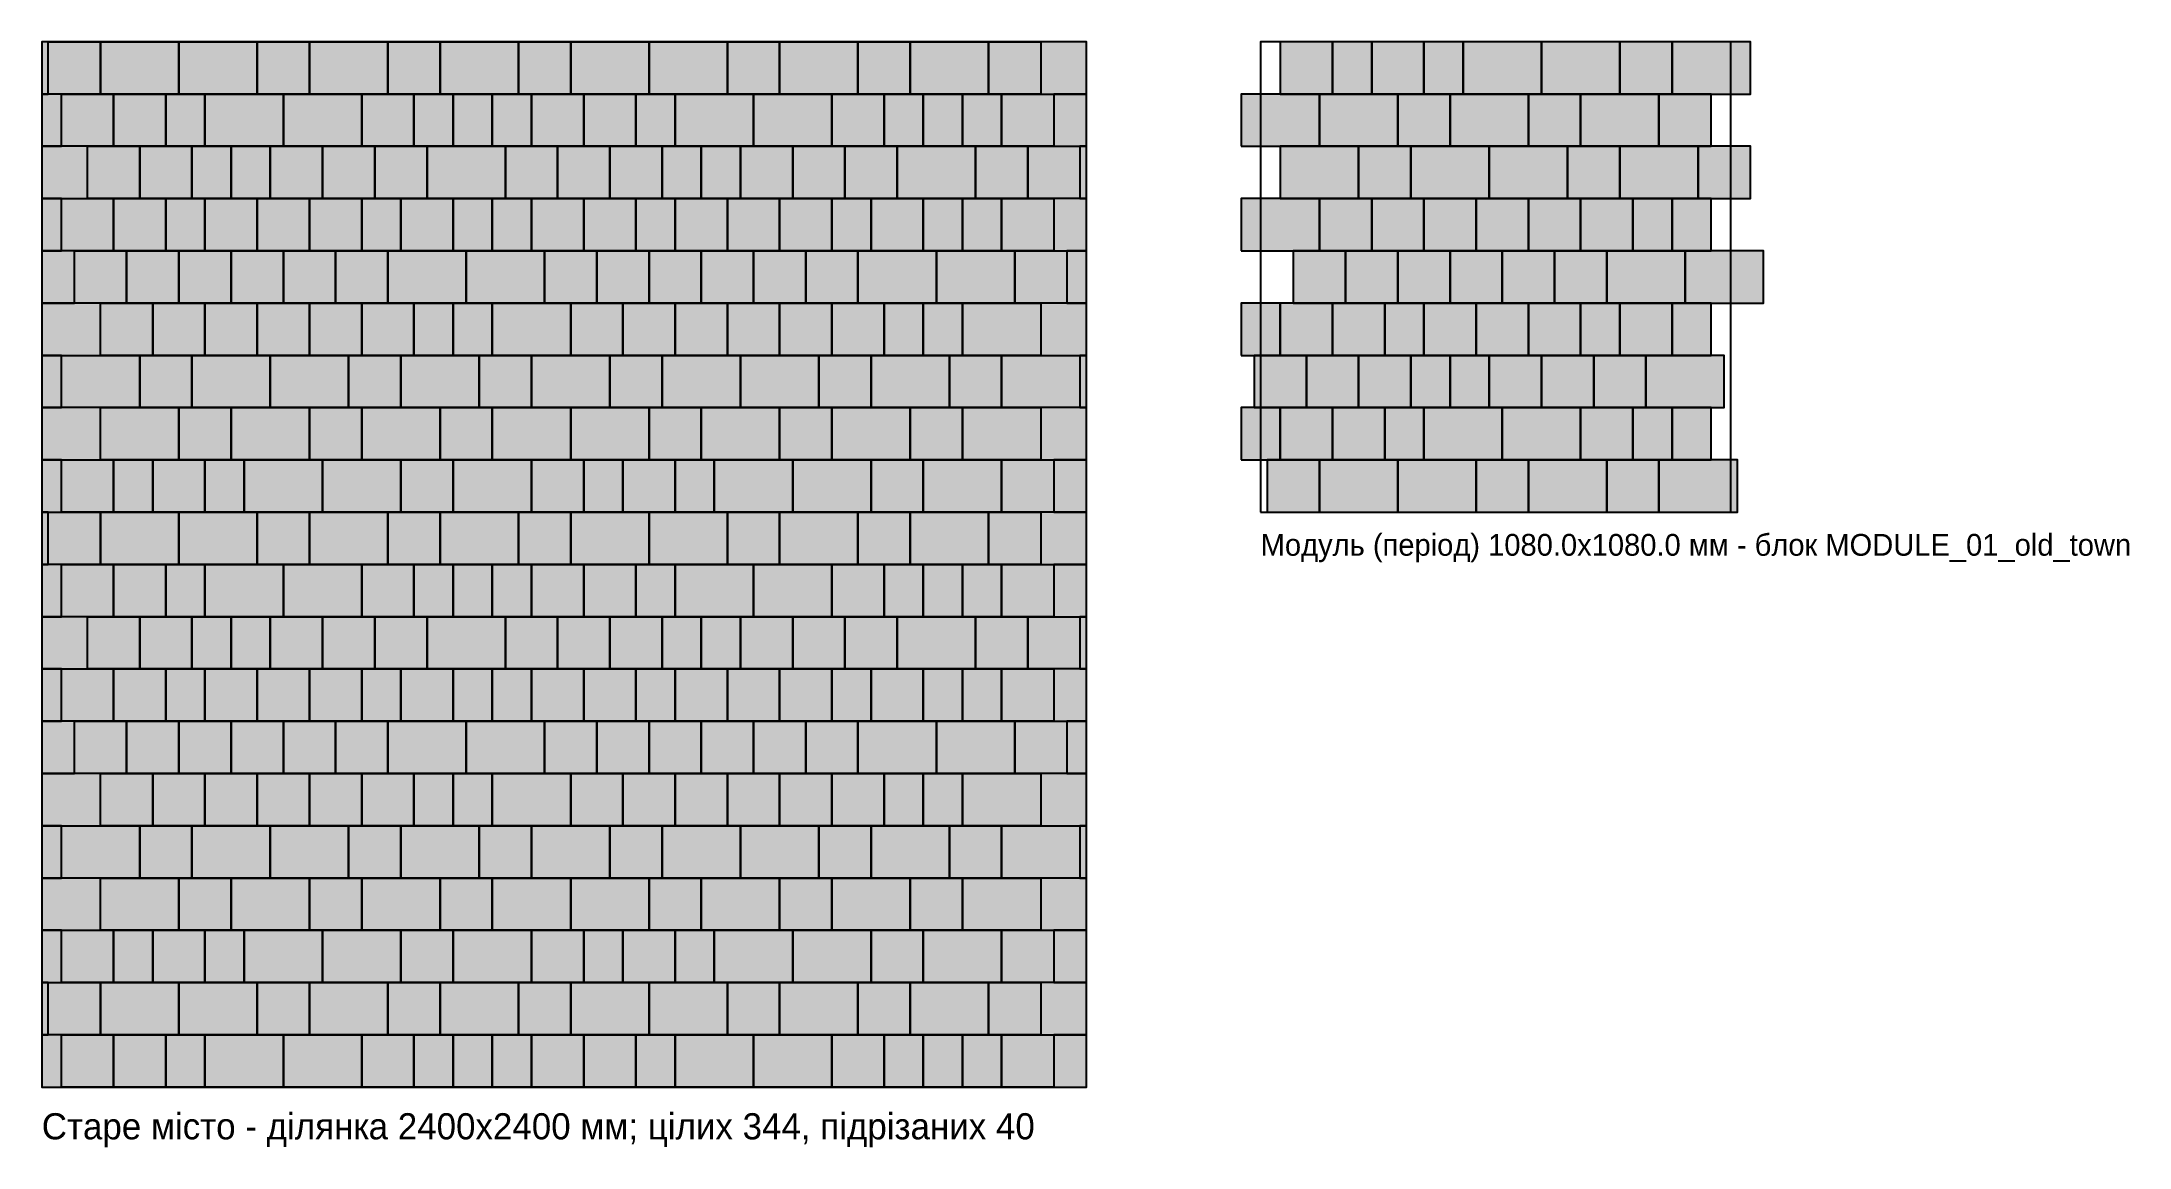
# Model space of a CAD drawing. Header units: millimetres. Extents: x 0 to 4795, y -138 to 2400.
import ezdxf

# ---------------------------------------------------------------- set-up
doc = ezdxf.new("R2010")
doc.units = ezdxf.units.MM
for name, color, linetype in [('BOUNDARY', 7, 'Continuous'), ('BRUK_120x120', 252, 'Continuous'), ('BRUK_120x120_FILL', 252, 'Continuous'), ('BRUK_180x120', 250, 'Continuous'), ('BRUK_180x120_FILL', 250, 'Continuous'), ('BRUK_90x120', 254, 'Continuous'), ('BRUK_90x120_FILL', 254, 'Continuous'), ('BRUK_CUT', 1, 'Continuous'), ('MODULE', 3, 'Continuous'), ('TEXT', 7, 'Continuous')]:
    doc.layers.add(name, color=color, linetype=linetype)

msp = doc.modelspace()

# ---------------------------------------------------------------- texts
at = {"layer": 'TEXT'}
for s, height, p in [('Модуль (період) 1080.0x1080.0 мм - блок MODULE_01_old_town', 50, (2800, 1220)), ('Старе місто - ділянка 2400x2400 мм; цілих 344, підрізаних 40', 60, (0, -120))]:
    msp.add_text(s, height=height, dxfattribs=at).set_placement(p)

# ---------------------------------------------------------------- blocks, each defined once
blk = doc.blocks.new('MODULE_01_old_town')
at = {"layer": 'BRUK_120x120_FILL', "true_color": 0x9b9ea2}
for points in [[(45, 960), (165, 960), (165, 1080), (45, 1080)], [(255, 960), (375, 960), (375, 1080), (255, 1080)], [(825, 960), (945, 960), (945, 1080), (825, 1080)], [(315, 840), (435, 840), (435, 960), (315, 960)], [(615, 840), (735, 840), (735, 960), (615, 960)], [(915, 840), (1035, 840), (1035, 960), (915, 960)], [(225, 720), (345, 720), (345, 840), (225, 840)], [(705, 720), (825, 720), (825, 840), (705, 840)], [(1005, 720), (1125, 720), (1125, 840), (1005, 840)], [(135, 600), (255, 600), (255, 720), (135, 720)], [(255, 600), (375, 600), (375, 720), (255, 720)], [(375, 600), (495, 600), (495, 720), (375, 720)], [(495, 600), (615, 600), (615, 720), (495, 720)], [(615, 600), (735, 600), (735, 720), (615, 720)], [(735, 600), (855, 600), (855, 720), (735, 720)], [(75, 480), (195, 480), (195, 600), (75, 600)], [(195, 480), (315, 480), (315, 600), (195, 600)], [(315, 480), (435, 480), (435, 600), (315, 600)], [(435, 480), (555, 480), (555, 600), (435, 600)], [(555, 480), (675, 480), (675, 600), (555, 600)], [(675, 480), (795, 480), (795, 600), (675, 600)], [(45, 360), (165, 360), (165, 480), (45, 480)], [(165, 360), (285, 360), (285, 480), (165, 480)], [(375, 360), (495, 360), (495, 480), (375, 480)], [(495, 360), (615, 360), (615, 480), (495, 480)], [(615, 360), (735, 360), (735, 480), (615, 480)], [(825, 360), (945, 360), (945, 480), (825, 480)], [(-15, 240), (105, 240), (105, 360), (-15, 360)], [(105, 240), (225, 240), (225, 360), (105, 360)], [(225, 240), (345, 240), (345, 360), (225, 360)], [(525, 240), (645, 240), (645, 360), (525, 360)], [(645, 240), (765, 240), (765, 360), (645, 360)], [(765, 240), (885, 240), (885, 360), (765, 360)], [(45, 120), (165, 120), (165, 240), (45, 240)], [(165, 120), (285, 120), (285, 240), (165, 240)], [(735, 120), (855, 120), (855, 240), (735, 240)], [(15, 0), (135, 0), (135, 120), (15, 120)], [(495, 0), (615, 0), (615, 120), (495, 120)], [(795, 0), (915, 0), (915, 120), (795, 120)]]:
    blk.add_hatch(color=7, dxfattribs=at).paths.add_polyline_path(points)
at = {"layer": 'BRUK_180x120_FILL', "true_color": 0x6c6f73}
for points in [[(465, 960), (645, 960), (645, 1080), (465, 1080)], [(645, 960), (825, 960), (825, 1080), (645, 1080)], [(945, 960), (1125, 960), (1125, 1080), (945, 1080)], [(-45, 840), (135, 840), (135, 960), (-45, 960)], [(135, 840), (315, 840), (315, 960), (135, 960)], [(435, 840), (615, 840), (615, 960), (435, 960)], [(735, 840), (915, 840), (915, 960), (735, 960)], [(45, 720), (225, 720), (225, 840), (45, 840)], [(345, 720), (525, 720), (525, 840), (345, 840)], [(525, 720), (705, 720), (705, 840), (525, 840)], [(825, 720), (1005, 720), (1005, 840), (825, 840)], [(-45, 600), (135, 600), (135, 720), (-45, 720)], [(795, 480), (975, 480), (975, 600), (795, 600)], [(975, 480), (1155, 480), (1155, 600), (975, 600)], [(885, 240), (1065, 240), (1065, 360), (885, 360)], [(375, 120), (555, 120), (555, 240), (375, 240)], [(555, 120), (735, 120), (735, 240), (555, 240)], [(135, 0), (315, 0), (315, 120), (135, 120)], [(315, 0), (495, 0), (495, 120), (315, 120)], [(615, 0), (795, 0), (795, 120), (615, 120)], [(915, 0), (1095, 0), (1095, 120), (915, 120)]]:
    blk.add_hatch(color=7, dxfattribs=at).paths.add_polyline_path(points)
at = {"layer": 'BRUK_90x120_FILL', "true_color": 0xcfd0d1}
for points in [[(165, 960), (255, 960), (255, 1080), (165, 1080)], [(375, 960), (465, 960), (465, 1080), (375, 1080)], [(855, 600), (945, 600), (945, 720), (855, 720)], [(945, 600), (1035, 600), (1035, 720), (945, 720)], [(-45, 360), (45, 360), (45, 480), (-45, 480)], [(285, 360), (375, 360), (375, 480), (285, 480)], [(735, 360), (825, 360), (825, 480), (735, 480)], [(945, 360), (1035, 360), (1035, 480), (945, 480)], [(345, 240), (435, 240), (435, 360), (345, 360)], [(435, 240), (525, 240), (525, 360), (435, 360)], [(-45, 120), (45, 120), (45, 240), (-45, 240)], [(285, 120), (375, 120), (375, 240), (285, 240)], [(855, 120), (945, 120), (945, 240), (855, 240)], [(945, 120), (1035, 120), (1035, 240), (945, 240)]]:
    blk.add_hatch(color=7, dxfattribs=at).paths.add_polyline_path(points)
at = {"layer": 'BRUK_120x120'}
for points in [[(45, 960), (165, 960), (165, 1080), (45, 1080)], [(255, 960), (375, 960), (375, 1080), (255, 1080)], [(825, 960), (945, 960), (945, 1080), (825, 1080)], [(315, 840), (435, 840), (435, 960), (315, 960)], [(615, 840), (735, 840), (735, 960), (615, 960)], [(915, 840), (1035, 840), (1035, 960), (915, 960)], [(225, 720), (345, 720), (345, 840), (225, 840)], [(705, 720), (825, 720), (825, 840), (705, 840)], [(1005, 720), (1125, 720), (1125, 840), (1005, 840)], [(135, 600), (255, 600), (255, 720), (135, 720)], [(255, 600), (375, 600), (375, 720), (255, 720)], [(375, 600), (495, 600), (495, 720), (375, 720)], [(495, 600), (615, 600), (615, 720), (495, 720)], [(615, 600), (735, 600), (735, 720), (615, 720)], [(735, 600), (855, 600), (855, 720), (735, 720)], [(75, 480), (195, 480), (195, 600), (75, 600)], [(195, 480), (315, 480), (315, 600), (195, 600)], [(315, 480), (435, 480), (435, 600), (315, 600)], [(435, 480), (555, 480), (555, 600), (435, 600)], [(555, 480), (675, 480), (675, 600), (555, 600)], [(675, 480), (795, 480), (795, 600), (675, 600)], [(45, 360), (165, 360), (165, 480), (45, 480)], [(165, 360), (285, 360), (285, 480), (165, 480)], [(375, 360), (495, 360), (495, 480), (375, 480)], [(495, 360), (615, 360), (615, 480), (495, 480)], [(615, 360), (735, 360), (735, 480), (615, 480)], [(825, 360), (945, 360), (945, 480), (825, 480)], [(-15, 240), (105, 240), (105, 360), (-15, 360)], [(105, 240), (225, 240), (225, 360), (105, 360)], [(225, 240), (345, 240), (345, 360), (225, 360)], [(525, 240), (645, 240), (645, 360), (525, 360)], [(645, 240), (765, 240), (765, 360), (645, 360)], [(765, 240), (885, 240), (885, 360), (765, 360)], [(45, 120), (165, 120), (165, 240), (45, 240)], [(165, 120), (285, 120), (285, 240), (165, 240)], [(735, 120), (855, 120), (855, 240), (735, 240)], [(15, 0), (135, 0), (135, 120), (15, 120)], [(495, 0), (615, 0), (615, 120), (495, 120)], [(795, 0), (915, 0), (915, 120), (795, 120)]]:
    blk.add_lwpolyline(points, close=True, dxfattribs=at)
at = {"layer": 'BRUK_180x120'}
for points in [[(465, 960), (645, 960), (645, 1080), (465, 1080)], [(645, 960), (825, 960), (825, 1080), (645, 1080)], [(945, 960), (1125, 960), (1125, 1080), (945, 1080)], [(-45, 840), (135, 840), (135, 960), (-45, 960)], [(135, 840), (315, 840), (315, 960), (135, 960)], [(435, 840), (615, 840), (615, 960), (435, 960)], [(735, 840), (915, 840), (915, 960), (735, 960)], [(45, 720), (225, 720), (225, 840), (45, 840)], [(345, 720), (525, 720), (525, 840), (345, 840)], [(525, 720), (705, 720), (705, 840), (525, 840)], [(825, 720), (1005, 720), (1005, 840), (825, 840)], [(-45, 600), (135, 600), (135, 720), (-45, 720)], [(795, 480), (975, 480), (975, 600), (795, 600)], [(975, 480), (1155, 480), (1155, 600), (975, 600)], [(885, 240), (1065, 240), (1065, 360), (885, 360)], [(375, 120), (555, 120), (555, 240), (375, 240)], [(555, 120), (735, 120), (735, 240), (555, 240)], [(135, 0), (315, 0), (315, 120), (135, 120)], [(315, 0), (495, 0), (495, 120), (315, 120)], [(615, 0), (795, 0), (795, 120), (615, 120)], [(915, 0), (1095, 0), (1095, 120), (915, 120)]]:
    blk.add_lwpolyline(points, close=True, dxfattribs=at)
at = {"layer": 'BRUK_90x120'}
for points in [[(165, 960), (255, 960), (255, 1080), (165, 1080)], [(375, 960), (465, 960), (465, 1080), (375, 1080)], [(855, 600), (945, 600), (945, 720), (855, 720)], [(945, 600), (1035, 600), (1035, 720), (945, 720)], [(-45, 360), (45, 360), (45, 480), (-45, 480)], [(285, 360), (375, 360), (375, 480), (285, 480)], [(735, 360), (825, 360), (825, 480), (735, 480)], [(945, 360), (1035, 360), (1035, 480), (945, 480)], [(345, 240), (435, 240), (435, 360), (345, 360)], [(435, 240), (525, 240), (525, 360), (435, 360)], [(-45, 120), (45, 120), (45, 240), (-45, 240)], [(285, 120), (375, 120), (375, 240), (285, 240)], [(855, 120), (945, 120), (945, 240), (855, 240)], [(945, 120), (1035, 120), (1035, 240), (945, 240)]]:
    blk.add_lwpolyline(points, close=True, dxfattribs=at)
at = {"layer": 'MODULE'}
blk.add_lwpolyline([(0, 0), (1080, 0), (1080, 1080), (0, 1080)], close=True, dxfattribs=at)

# ---------------------------------------------------------------- hatches: boundary and pattern name
at = {"layer": 'BRUK_120x120_FILL', "true_color": 0x9b9ea2}
for points in [[(15, 2400), (135, 2400), (135, 2280), (15, 2280)], [(495, 2400), (615, 2400), (615, 2280), (495, 2280)], [(795, 2400), (915, 2400), (915, 2280), (795, 2280)], [(1095, 2400), (1215, 2400), (1215, 2280), (1095, 2280)], [(1575, 2400), (1695, 2400), (1695, 2280), (1575, 2280)], [(1875, 2400), (1995, 2400), (1995, 2280), (1875, 2280)], [(2175, 2400), (2295, 2400), (2295, 2280), (2175, 2280)], [(45, 2280), (165, 2280), (165, 2160), (45, 2160)], [(165, 2280), (285, 2280), (285, 2160), (165, 2160)], [(735, 2280), (855, 2280), (855, 2160), (735, 2160)], [(1125, 2280), (1245, 2280), (1245, 2160), (1125, 2160)], [(1245, 2280), (1365, 2280), (1365, 2160), (1245, 2160)], [(1815, 2280), (1935, 2280), (1935, 2160), (1815, 2160)], [(2205, 2280), (2325, 2280), (2325, 2160), (2205, 2160)], [(2325, 2280), (2325, 2160), (2400, 2160), (2400, 2280)], [(105, 2040), (105, 2160), (0, 2160), (0, 2040)], [(105, 2160), (225, 2160), (225, 2040), (105, 2040)], [(225, 2160), (345, 2160), (345, 2040), (225, 2040)], [(525, 2160), (645, 2160), (645, 2040), (525, 2040)], [(645, 2160), (765, 2160), (765, 2040), (645, 2040)], [(765, 2160), (885, 2160), (885, 2040), (765, 2040)], [(1065, 2160), (1185, 2160), (1185, 2040), (1065, 2040)], [(1185, 2160), (1305, 2160), (1305, 2040), (1185, 2040)], [(1305, 2160), (1425, 2160), (1425, 2040), (1305, 2040)], [(1605, 2160), (1725, 2160), (1725, 2040), (1605, 2040)], [(1725, 2160), (1845, 2160), (1845, 2040), (1725, 2040)], [(1845, 2160), (1965, 2160), (1965, 2040), (1845, 2040)], [(2145, 2160), (2265, 2160), (2265, 2040), (2145, 2040)], [(2265, 2160), (2385, 2160), (2385, 2040), (2265, 2040)], [(2385, 2160), (2385, 2040), (2400, 2040), (2400, 2160)], [(45, 2040), (165, 2040), (165, 1920), (45, 1920)], [(165, 2040), (285, 2040), (285, 1920), (165, 1920)], [(375, 2040), (495, 2040), (495, 1920), (375, 1920)], [(495, 2040), (615, 2040), (615, 1920), (495, 1920)], [(615, 2040), (735, 2040), (735, 1920), (615, 1920)], [(825, 2040), (945, 2040), (945, 1920), (825, 1920)], [(1125, 2040), (1245, 2040), (1245, 1920), (1125, 1920)], [(1245, 2040), (1365, 2040), (1365, 1920), (1245, 1920)], [(1455, 2040), (1575, 2040), (1575, 1920), (1455, 1920)], [(1575, 2040), (1695, 2040), (1695, 1920), (1575, 1920)], [(1695, 2040), (1815, 2040), (1815, 1920), (1695, 1920)], [(1905, 2040), (2025, 2040), (2025, 1920), (1905, 1920)], [(2205, 2040), (2325, 2040), (2325, 1920), (2205, 1920)], [(2325, 2040), (2325, 1920), (2400, 1920), (2400, 2040)], [(75, 1920), (195, 1920), (195, 1800), (75, 1800)], [(195, 1920), (315, 1920), (315, 1800), (195, 1800)], [(315, 1920), (435, 1920), (435, 1800), (315, 1800)], [(435, 1920), (555, 1920), (555, 1800), (435, 1800)], [(555, 1920), (675, 1920), (675, 1800), (555, 1800)], [(675, 1920), (795, 1920), (795, 1800), (675, 1800)], [(1155, 1920), (1275, 1920), (1275, 1800), (1155, 1800)], [(1275, 1920), (1395, 1920), (1395, 1800), (1275, 1800)], [(1395, 1920), (1515, 1920), (1515, 1800), (1395, 1800)], [(1515, 1920), (1635, 1920), (1635, 1800), (1515, 1800)], [(1635, 1920), (1755, 1920), (1755, 1800), (1635, 1800)], [(1755, 1920), (1875, 1920), (1875, 1800), (1755, 1800)], [(2235, 1920), (2355, 1920), (2355, 1800), (2235, 1800)], [(2355, 1920), (2355, 1800), (2400, 1800), (2400, 1920)], [(135, 1800), (255, 1800), (255, 1680), (135, 1680)], [(255, 1800), (375, 1800), (375, 1680), (255, 1680)], [(375, 1800), (495, 1800), (495, 1680), (375, 1680)], [(495, 1800), (615, 1800), (615, 1680), (495, 1680)], [(615, 1800), (735, 1800), (735, 1680), (615, 1680)], [(735, 1800), (855, 1800), (855, 1680), (735, 1680)], [(1215, 1800), (1335, 1800), (1335, 1680), (1215, 1680)], [(1335, 1800), (1455, 1800), (1455, 1680), (1335, 1680)], [(1455, 1800), (1575, 1800), (1575, 1680), (1455, 1680)], [(1575, 1800), (1695, 1800), (1695, 1680), (1575, 1680)], [(1695, 1800), (1815, 1800), (1815, 1680), (1695, 1680)], [(1815, 1800), (1935, 1800), (1935, 1680), (1815, 1680)], [(2295, 1800), (2295, 1680), (2400, 1680), (2400, 1800)], [(45, 1560), (45, 1680), (0, 1680), (0, 1560)], [(225, 1680), (345, 1680), (345, 1560), (225, 1560)], [(705, 1680), (825, 1680), (825, 1560), (705, 1560)], [(1005, 1680), (1125, 1680), (1125, 1560), (1005, 1560)], [(1305, 1680), (1425, 1680), (1425, 1560), (1305, 1560)], [(1785, 1680), (1905, 1680), (1905, 1560), (1785, 1560)], [(2085, 1680), (2205, 1680), (2205, 1560), (2085, 1560)], [(2385, 1680), (2385, 1560), (2400, 1560), (2400, 1680)], [(315, 1560), (435, 1560), (435, 1440), (315, 1440)], [(615, 1560), (735, 1560), (735, 1440), (615, 1440)], [(915, 1560), (1035, 1560), (1035, 1440), (915, 1440)], [(1395, 1560), (1515, 1560), (1515, 1440), (1395, 1440)], [(1695, 1560), (1815, 1560), (1815, 1440), (1695, 1440)], [(1995, 1560), (2115, 1560), (2115, 1440), (1995, 1440)], [(45, 1440), (165, 1440), (165, 1320), (45, 1320)], [(255, 1440), (375, 1440), (375, 1320), (255, 1320)], [(825, 1440), (945, 1440), (945, 1320), (825, 1320)], [(1125, 1440), (1245, 1440), (1245, 1320), (1125, 1320)], [(1335, 1440), (1455, 1440), (1455, 1320), (1335, 1320)], [(1905, 1440), (2025, 1440), (2025, 1320), (1905, 1320)], [(2205, 1440), (2325, 1440), (2325, 1320), (2205, 1320)], [(15, 1320), (135, 1320), (135, 1200), (15, 1200)], [(495, 1320), (615, 1320), (615, 1200), (495, 1200)], [(795, 1320), (915, 1320), (915, 1200), (795, 1200)], [(1095, 1320), (1215, 1320), (1215, 1200), (1095, 1200)], [(1575, 1320), (1695, 1320), (1695, 1200), (1575, 1200)], [(1875, 1320), (1995, 1320), (1995, 1200), (1875, 1200)], [(2175, 1320), (2295, 1320), (2295, 1200), (2175, 1200)], [(45, 1200), (165, 1200), (165, 1080), (45, 1080)], [(165, 1200), (285, 1200), (285, 1080), (165, 1080)], [(735, 1200), (855, 1200), (855, 1080), (735, 1080)], [(1125, 1200), (1245, 1200), (1245, 1080), (1125, 1080)], [(1245, 1200), (1365, 1200), (1365, 1080), (1245, 1080)], [(1815, 1200), (1935, 1200), (1935, 1080), (1815, 1080)], [(2205, 1200), (2325, 1200), (2325, 1080), (2205, 1080)], [(2325, 1200), (2325, 1080), (2400, 1080), (2400, 1200)], [(105, 960), (105, 1080), (0, 1080), (0, 960)], [(105, 1080), (225, 1080), (225, 960), (105, 960)], [(225, 1080), (345, 1080), (345, 960), (225, 960)], [(525, 1080), (645, 1080), (645, 960), (525, 960)], [(645, 1080), (765, 1080), (765, 960), (645, 960)], [(765, 1080), (885, 1080), (885, 960), (765, 960)], [(1065, 1080), (1185, 1080), (1185, 960), (1065, 960)], [(1185, 1080), (1305, 1080), (1305, 960), (1185, 960)], [(1305, 1080), (1425, 1080), (1425, 960), (1305, 960)], [(1605, 1080), (1725, 1080), (1725, 960), (1605, 960)], [(1725, 1080), (1845, 1080), (1845, 960), (1725, 960)], [(1845, 1080), (1965, 1080), (1965, 960), (1845, 960)], [(2145, 1080), (2265, 1080), (2265, 960), (2145, 960)], [(2265, 1080), (2385, 1080), (2385, 960), (2265, 960)], [(2385, 1080), (2385, 960), (2400, 960), (2400, 1080)], [(45, 960), (165, 960), (165, 840), (45, 840)], [(165, 960), (285, 960), (285, 840), (165, 840)], [(375, 960), (495, 960), (495, 840), (375, 840)], [(495, 960), (615, 960), (615, 840), (495, 840)], [(615, 960), (735, 960), (735, 840), (615, 840)], [(825, 960), (945, 960), (945, 840), (825, 840)], [(1125, 960), (1245, 960), (1245, 840), (1125, 840)], [(1245, 960), (1365, 960), (1365, 840), (1245, 840)], [(1455, 960), (1575, 960), (1575, 840), (1455, 840)], [(1575, 960), (1695, 960), (1695, 840), (1575, 840)], [(1695, 960), (1815, 960), (1815, 840), (1695, 840)], [(1905, 960), (2025, 960), (2025, 840), (1905, 840)], [(2205, 960), (2325, 960), (2325, 840), (2205, 840)], [(2325, 960), (2325, 840), (2400, 840), (2400, 960)], [(75, 840), (195, 840), (195, 720), (75, 720)], [(195, 840), (315, 840), (315, 720), (195, 720)], [(315, 840), (435, 840), (435, 720), (315, 720)], [(435, 840), (555, 840), (555, 720), (435, 720)], [(555, 840), (675, 840), (675, 720), (555, 720)], [(675, 840), (795, 840), (795, 720), (675, 720)], [(1155, 840), (1275, 840), (1275, 720), (1155, 720)], [(1275, 840), (1395, 840), (1395, 720), (1275, 720)], [(1395, 840), (1515, 840), (1515, 720), (1395, 720)], [(1515, 840), (1635, 840), (1635, 720), (1515, 720)], [(1635, 840), (1755, 840), (1755, 720), (1635, 720)], [(1755, 840), (1875, 840), (1875, 720), (1755, 720)], [(2235, 840), (2355, 840), (2355, 720), (2235, 720)], [(2355, 840), (2355, 720), (2400, 720), (2400, 840)], [(135, 720), (255, 720), (255, 600), (135, 600)], [(255, 720), (375, 720), (375, 600), (255, 600)], [(375, 720), (495, 720), (495, 600), (375, 600)], [(495, 720), (615, 720), (615, 600), (495, 600)], [(615, 720), (735, 720), (735, 600), (615, 600)], [(735, 720), (855, 720), (855, 600), (735, 600)], [(1215, 720), (1335, 720), (1335, 600), (1215, 600)], [(1335, 720), (1455, 720), (1455, 600), (1335, 600)], [(1455, 720), (1575, 720), (1575, 600), (1455, 600)], [(1575, 720), (1695, 720), (1695, 600), (1575, 600)], [(1695, 720), (1815, 720), (1815, 600), (1695, 600)], [(1815, 720), (1935, 720), (1935, 600), (1815, 600)], [(2295, 720), (2295, 600), (2400, 600), (2400, 720)], [(45, 480), (45, 600), (0, 600), (0, 480)], [(225, 600), (345, 600), (345, 480), (225, 480)], [(705, 600), (825, 600), (825, 480), (705, 480)], [(1005, 600), (1125, 600), (1125, 480), (1005, 480)], [(1305, 600), (1425, 600), (1425, 480), (1305, 480)], [(1785, 600), (1905, 600), (1905, 480), (1785, 480)], [(2085, 600), (2205, 600), (2205, 480), (2085, 480)], [(2385, 600), (2385, 480), (2400, 480), (2400, 600)], [(315, 480), (435, 480), (435, 360), (315, 360)], [(615, 480), (735, 480), (735, 360), (615, 360)], [(915, 480), (1035, 480), (1035, 360), (915, 360)], [(1395, 480), (1515, 480), (1515, 360), (1395, 360)], [(1695, 480), (1815, 480), (1815, 360), (1695, 360)], [(1995, 480), (2115, 480), (2115, 360), (1995, 360)], [(45, 360), (165, 360), (165, 240), (45, 240)], [(255, 360), (375, 360), (375, 240), (255, 240)], [(825, 360), (945, 360), (945, 240), (825, 240)], [(1125, 360), (1245, 360), (1245, 240), (1125, 240)], [(1335, 360), (1455, 360), (1455, 240), (1335, 240)], [(1905, 360), (2025, 360), (2025, 240), (1905, 240)], [(2205, 360), (2325, 360), (2325, 240), (2205, 240)], [(15, 240), (135, 240), (135, 120), (15, 120)], [(495, 240), (615, 240), (615, 120), (495, 120)], [(795, 240), (915, 240), (915, 120), (795, 120)], [(1095, 240), (1215, 240), (1215, 120), (1095, 120)], [(1575, 240), (1695, 240), (1695, 120), (1575, 120)], [(1875, 240), (1995, 240), (1995, 120), (1875, 120)], [(2175, 240), (2295, 240), (2295, 120), (2175, 120)], [(45, 120), (165, 120), (165, 0), (45, 0)], [(165, 120), (285, 120), (285, 0), (165, 0)], [(735, 120), (855, 120), (855, 0), (735, 0)], [(1125, 120), (1245, 120), (1245, 0), (1125, 0)], [(1245, 120), (1365, 120), (1365, 0), (1245, 0)], [(1815, 120), (1935, 120), (1935, 0), (1815, 0)], [(2205, 120), (2325, 120), (2325, 0), (2205, 0)], [(2325, 120), (2325, 0), (2400, 0), (2400, 120)]]:
    msp.add_hatch(color=7, dxfattribs=at).paths.add_polyline_path(points)
at = {"layer": 'BRUK_180x120_FILL', "true_color": 0x6c6f73}
for points in [[(0, 2400), (0, 2280), (15, 2280), (15, 2400)], [(135, 2400), (315, 2400), (315, 2280), (135, 2280)], [(315, 2400), (495, 2400), (495, 2280), (315, 2280)], [(615, 2400), (795, 2400), (795, 2280), (615, 2280)], [(915, 2400), (1095, 2400), (1095, 2280), (915, 2280)], [(1215, 2400), (1395, 2400), (1395, 2280), (1215, 2280)], [(1395, 2400), (1575, 2400), (1575, 2280), (1395, 2280)], [(1695, 2400), (1875, 2400), (1875, 2280), (1695, 2280)], [(1995, 2400), (2175, 2400), (2175, 2280), (1995, 2280)], [(2295, 2400), (2295, 2280), (2400, 2280), (2400, 2400)], [(375, 2280), (555, 2280), (555, 2160), (375, 2160)], [(555, 2280), (735, 2280), (735, 2160), (555, 2160)], [(1455, 2280), (1635, 2280), (1635, 2160), (1455, 2160)], [(1635, 2280), (1815, 2280), (1815, 2160), (1635, 2160)], [(885, 2160), (1065, 2160), (1065, 2040), (885, 2040)], [(1965, 2160), (2145, 2160), (2145, 2040), (1965, 2040)], [(75, 1800), (75, 1920), (0, 1920), (0, 1800)], [(795, 1920), (975, 1920), (975, 1800), (795, 1800)], [(975, 1920), (1155, 1920), (1155, 1800), (975, 1800)], [(1875, 1920), (2055, 1920), (2055, 1800), (1875, 1800)], [(2055, 1920), (2235, 1920), (2235, 1800), (2055, 1800)], [(135, 1680), (135, 1800), (0, 1800), (0, 1680)], [(1035, 1800), (1215, 1800), (1215, 1680), (1035, 1680)], [(2115, 1800), (2295, 1800), (2295, 1680), (2115, 1680)], [(45, 1680), (225, 1680), (225, 1560), (45, 1560)], [(345, 1680), (525, 1680), (525, 1560), (345, 1560)], [(525, 1680), (705, 1680), (705, 1560), (525, 1560)], [(825, 1680), (1005, 1680), (1005, 1560), (825, 1560)], [(1125, 1680), (1305, 1680), (1305, 1560), (1125, 1560)], [(1425, 1680), (1605, 1680), (1605, 1560), (1425, 1560)], [(1605, 1680), (1785, 1680), (1785, 1560), (1605, 1560)], [(1905, 1680), (2085, 1680), (2085, 1560), (1905, 1560)], [(2205, 1680), (2385, 1680), (2385, 1560), (2205, 1560)], [(135, 1440), (135, 1560), (0, 1560), (0, 1440)], [(135, 1560), (315, 1560), (315, 1440), (135, 1440)], [(435, 1560), (615, 1560), (615, 1440), (435, 1440)], [(735, 1560), (915, 1560), (915, 1440), (735, 1440)], [(1035, 1560), (1215, 1560), (1215, 1440), (1035, 1440)], [(1215, 1560), (1395, 1560), (1395, 1440), (1215, 1440)], [(1515, 1560), (1695, 1560), (1695, 1440), (1515, 1440)], [(1815, 1560), (1995, 1560), (1995, 1440), (1815, 1440)], [(2115, 1560), (2295, 1560), (2295, 1440), (2115, 1440)], [(2295, 1560), (2295, 1440), (2400, 1440), (2400, 1560)], [(45, 1320), (45, 1440), (0, 1440), (0, 1320)], [(465, 1440), (645, 1440), (645, 1320), (465, 1320)], [(645, 1440), (825, 1440), (825, 1320), (645, 1320)], [(945, 1440), (1125, 1440), (1125, 1320), (945, 1320)], [(1545, 1440), (1725, 1440), (1725, 1320), (1545, 1320)], [(1725, 1440), (1905, 1440), (1905, 1320), (1725, 1320)], [(2025, 1440), (2205, 1440), (2205, 1320), (2025, 1320)], [(15, 1200), (15, 1320), (0, 1320), (0, 1200)], [(135, 1320), (315, 1320), (315, 1200), (135, 1200)], [(315, 1320), (495, 1320), (495, 1200), (315, 1200)], [(615, 1320), (795, 1320), (795, 1200), (615, 1200)], [(915, 1320), (1095, 1320), (1095, 1200), (915, 1200)], [(1215, 1320), (1395, 1320), (1395, 1200), (1215, 1200)], [(1395, 1320), (1575, 1320), (1575, 1200), (1395, 1200)], [(1695, 1320), (1875, 1320), (1875, 1200), (1695, 1200)], [(1995, 1320), (2175, 1320), (2175, 1200), (1995, 1200)], [(2295, 1320), (2295, 1200), (2400, 1200), (2400, 1320)], [(375, 1200), (555, 1200), (555, 1080), (375, 1080)], [(555, 1200), (735, 1200), (735, 1080), (555, 1080)], [(1455, 1200), (1635, 1200), (1635, 1080), (1455, 1080)], [(1635, 1200), (1815, 1200), (1815, 1080), (1635, 1080)], [(885, 1080), (1065, 1080), (1065, 960), (885, 960)], [(1965, 1080), (2145, 1080), (2145, 960), (1965, 960)], [(75, 720), (75, 840), (0, 840), (0, 720)], [(795, 840), (975, 840), (975, 720), (795, 720)], [(975, 840), (1155, 840), (1155, 720), (975, 720)], [(1875, 840), (2055, 840), (2055, 720), (1875, 720)], [(2055, 840), (2235, 840), (2235, 720), (2055, 720)], [(135, 600), (135, 720), (0, 720), (0, 600)], [(1035, 720), (1215, 720), (1215, 600), (1035, 600)], [(2115, 720), (2295, 720), (2295, 600), (2115, 600)], [(45, 600), (225, 600), (225, 480), (45, 480)], [(345, 600), (525, 600), (525, 480), (345, 480)], [(525, 600), (705, 600), (705, 480), (525, 480)], [(825, 600), (1005, 600), (1005, 480), (825, 480)], [(1125, 600), (1305, 600), (1305, 480), (1125, 480)], [(1425, 600), (1605, 600), (1605, 480), (1425, 480)], [(1605, 600), (1785, 600), (1785, 480), (1605, 480)], [(1905, 600), (2085, 600), (2085, 480), (1905, 480)], [(2205, 600), (2385, 600), (2385, 480), (2205, 480)], [(135, 360), (135, 480), (0, 480), (0, 360)], [(135, 480), (315, 480), (315, 360), (135, 360)], [(435, 480), (615, 480), (615, 360), (435, 360)], [(735, 480), (915, 480), (915, 360), (735, 360)], [(1035, 480), (1215, 480), (1215, 360), (1035, 360)], [(1215, 480), (1395, 480), (1395, 360), (1215, 360)], [(1515, 480), (1695, 480), (1695, 360), (1515, 360)], [(1815, 480), (1995, 480), (1995, 360), (1815, 360)], [(2115, 480), (2295, 480), (2295, 360), (2115, 360)], [(2295, 480), (2295, 360), (2400, 360), (2400, 480)], [(45, 240), (45, 360), (0, 360), (0, 240)], [(465, 360), (645, 360), (645, 240), (465, 240)], [(645, 360), (825, 360), (825, 240), (645, 240)], [(945, 360), (1125, 360), (1125, 240), (945, 240)], [(1545, 360), (1725, 360), (1725, 240), (1545, 240)], [(1725, 360), (1905, 360), (1905, 240), (1725, 240)], [(2025, 360), (2205, 360), (2205, 240), (2025, 240)], [(15, 120), (15, 240), (0, 240), (0, 120)], [(135, 240), (315, 240), (315, 120), (135, 120)], [(315, 240), (495, 240), (495, 120), (315, 120)], [(615, 240), (795, 240), (795, 120), (615, 120)], [(915, 240), (1095, 240), (1095, 120), (915, 120)], [(1215, 240), (1395, 240), (1395, 120), (1215, 120)], [(1395, 240), (1575, 240), (1575, 120), (1395, 120)], [(1695, 240), (1875, 240), (1875, 120), (1695, 120)], [(1995, 240), (2175, 240), (2175, 120), (1995, 120)], [(2295, 240), (2295, 120), (2400, 120), (2400, 240)], [(375, 120), (555, 120), (555, 0), (375, 0)], [(555, 120), (735, 120), (735, 0), (555, 0)], [(1455, 120), (1635, 120), (1635, 0), (1455, 0)], [(1635, 120), (1815, 120), (1815, 0), (1635, 0)]]:
    msp.add_hatch(color=7, dxfattribs=at).paths.add_polyline_path(points)
at = {"layer": 'BRUK_90x120_FILL', "true_color": 0xcfd0d1}
for points in [[(45, 2160), (45, 2280), (0, 2280), (0, 2160)], [(285, 2280), (375, 2280), (375, 2160), (285, 2160)], [(855, 2280), (945, 2280), (945, 2160), (855, 2160)], [(945, 2280), (1035, 2280), (1035, 2160), (945, 2160)], [(1035, 2280), (1125, 2280), (1125, 2160), (1035, 2160)], [(1365, 2280), (1455, 2280), (1455, 2160), (1365, 2160)], [(1935, 2280), (2025, 2280), (2025, 2160), (1935, 2160)], [(2025, 2280), (2115, 2280), (2115, 2160), (2025, 2160)], [(2115, 2280), (2205, 2280), (2205, 2160), (2115, 2160)], [(345, 2160), (435, 2160), (435, 2040), (345, 2040)], [(435, 2160), (525, 2160), (525, 2040), (435, 2040)], [(1425, 2160), (1515, 2160), (1515, 2040), (1425, 2040)], [(1515, 2160), (1605, 2160), (1605, 2040), (1515, 2040)], [(45, 1920), (45, 2040), (0, 2040), (0, 1920)], [(285, 2040), (375, 2040), (375, 1920), (285, 1920)], [(735, 2040), (825, 2040), (825, 1920), (735, 1920)], [(945, 2040), (1035, 2040), (1035, 1920), (945, 1920)], [(1035, 2040), (1125, 2040), (1125, 1920), (1035, 1920)], [(1365, 2040), (1455, 2040), (1455, 1920), (1365, 1920)], [(1815, 2040), (1905, 2040), (1905, 1920), (1815, 1920)], [(2025, 2040), (2115, 2040), (2115, 1920), (2025, 1920)], [(2115, 2040), (2205, 2040), (2205, 1920), (2115, 1920)], [(855, 1800), (945, 1800), (945, 1680), (855, 1680)], [(945, 1800), (1035, 1800), (1035, 1680), (945, 1680)], [(1935, 1800), (2025, 1800), (2025, 1680), (1935, 1680)], [(2025, 1800), (2115, 1800), (2115, 1680), (2025, 1680)], [(165, 1440), (255, 1440), (255, 1320), (165, 1320)], [(375, 1440), (465, 1440), (465, 1320), (375, 1320)], [(1245, 1440), (1335, 1440), (1335, 1320), (1245, 1320)], [(1455, 1440), (1545, 1440), (1545, 1320), (1455, 1320)], [(2325, 1440), (2325, 1320), (2400, 1320), (2400, 1440)], [(45, 1080), (45, 1200), (0, 1200), (0, 1080)], [(285, 1200), (375, 1200), (375, 1080), (285, 1080)], [(855, 1200), (945, 1200), (945, 1080), (855, 1080)], [(945, 1200), (1035, 1200), (1035, 1080), (945, 1080)], [(1035, 1200), (1125, 1200), (1125, 1080), (1035, 1080)], [(1365, 1200), (1455, 1200), (1455, 1080), (1365, 1080)], [(1935, 1200), (2025, 1200), (2025, 1080), (1935, 1080)], [(2025, 1200), (2115, 1200), (2115, 1080), (2025, 1080)], [(2115, 1200), (2205, 1200), (2205, 1080), (2115, 1080)], [(345, 1080), (435, 1080), (435, 960), (345, 960)], [(435, 1080), (525, 1080), (525, 960), (435, 960)], [(1425, 1080), (1515, 1080), (1515, 960), (1425, 960)], [(1515, 1080), (1605, 1080), (1605, 960), (1515, 960)], [(45, 840), (45, 960), (0, 960), (0, 840)], [(285, 960), (375, 960), (375, 840), (285, 840)], [(735, 960), (825, 960), (825, 840), (735, 840)], [(945, 960), (1035, 960), (1035, 840), (945, 840)], [(1035, 960), (1125, 960), (1125, 840), (1035, 840)], [(1365, 960), (1455, 960), (1455, 840), (1365, 840)], [(1815, 960), (1905, 960), (1905, 840), (1815, 840)], [(2025, 960), (2115, 960), (2115, 840), (2025, 840)], [(2115, 960), (2205, 960), (2205, 840), (2115, 840)], [(855, 720), (945, 720), (945, 600), (855, 600)], [(945, 720), (1035, 720), (1035, 600), (945, 600)], [(1935, 720), (2025, 720), (2025, 600), (1935, 600)], [(2025, 720), (2115, 720), (2115, 600), (2025, 600)], [(165, 360), (255, 360), (255, 240), (165, 240)], [(375, 360), (465, 360), (465, 240), (375, 240)], [(1245, 360), (1335, 360), (1335, 240), (1245, 240)], [(1455, 360), (1545, 360), (1545, 240), (1455, 240)], [(2325, 360), (2325, 240), (2400, 240), (2400, 360)], [(45, 120), (0, 120), (0, 0), (45, 0)], [(285, 120), (375, 120), (375, 0), (285, 0)], [(855, 120), (945, 120), (945, 0), (855, 0)], [(945, 120), (1035, 120), (1035, 0), (945, 0)], [(1035, 120), (1125, 120), (1125, 0), (1035, 0)], [(1365, 120), (1455, 120), (1455, 0), (1365, 0)], [(1935, 120), (2025, 120), (2025, 0), (1935, 0)], [(2025, 120), (2115, 120), (2115, 0), (2025, 0)], [(2115, 120), (2205, 120), (2205, 0), (2115, 0)]]:
    msp.add_hatch(color=7, dxfattribs=at).paths.add_polyline_path(points)

# ---------------------------------------------------------------- linework, layer by layer
at = {"layer": 'BOUNDARY'}
msp.add_lwpolyline([(0, 0), (2400, 0), (2400, 2400), (0, 2400)], close=True, dxfattribs=at)
at = {"layer": 'BRUK_120x120'}
for points in [[(15, 2400), (135, 2400), (135, 2280), (15, 2280)], [(495, 2400), (615, 2400), (615, 2280), (495, 2280)], [(795, 2400), (915, 2400), (915, 2280), (795, 2280)], [(1095, 2400), (1215, 2400), (1215, 2280), (1095, 2280)], [(1575, 2400), (1695, 2400), (1695, 2280), (1575, 2280)], [(1875, 2400), (1995, 2400), (1995, 2280), (1875, 2280)], [(2175, 2400), (2295, 2400), (2295, 2280), (2175, 2280)], [(45, 2280), (165, 2280), (165, 2160), (45, 2160)], [(165, 2280), (285, 2280), (285, 2160), (165, 2160)], [(735, 2280), (855, 2280), (855, 2160), (735, 2160)], [(1125, 2280), (1245, 2280), (1245, 2160), (1125, 2160)], [(1245, 2280), (1365, 2280), (1365, 2160), (1245, 2160)], [(1815, 2280), (1935, 2280), (1935, 2160), (1815, 2160)], [(2205, 2280), (2325, 2280), (2325, 2160), (2205, 2160)], [(105, 2160), (225, 2160), (225, 2040), (105, 2040)], [(225, 2160), (345, 2160), (345, 2040), (225, 2040)], [(525, 2160), (645, 2160), (645, 2040), (525, 2040)], [(645, 2160), (765, 2160), (765, 2040), (645, 2040)], [(765, 2160), (885, 2160), (885, 2040), (765, 2040)], [(1065, 2160), (1185, 2160), (1185, 2040), (1065, 2040)], [(1185, 2160), (1305, 2160), (1305, 2040), (1185, 2040)], [(1305, 2160), (1425, 2160), (1425, 2040), (1305, 2040)], [(1605, 2160), (1725, 2160), (1725, 2040), (1605, 2040)], [(1725, 2160), (1845, 2160), (1845, 2040), (1725, 2040)], [(1845, 2160), (1965, 2160), (1965, 2040), (1845, 2040)], [(2145, 2160), (2265, 2160), (2265, 2040), (2145, 2040)], [(2265, 2160), (2385, 2160), (2385, 2040), (2265, 2040)], [(45, 2040), (165, 2040), (165, 1920), (45, 1920)], [(165, 2040), (285, 2040), (285, 1920), (165, 1920)], [(375, 2040), (495, 2040), (495, 1920), (375, 1920)], [(495, 2040), (615, 2040), (615, 1920), (495, 1920)], [(615, 2040), (735, 2040), (735, 1920), (615, 1920)], [(825, 2040), (945, 2040), (945, 1920), (825, 1920)], [(1125, 2040), (1245, 2040), (1245, 1920), (1125, 1920)], [(1245, 2040), (1365, 2040), (1365, 1920), (1245, 1920)], [(1455, 2040), (1575, 2040), (1575, 1920), (1455, 1920)], [(1575, 2040), (1695, 2040), (1695, 1920), (1575, 1920)], [(1695, 2040), (1815, 2040), (1815, 1920), (1695, 1920)], [(1905, 2040), (2025, 2040), (2025, 1920), (1905, 1920)], [(2205, 2040), (2325, 2040), (2325, 1920), (2205, 1920)], [(75, 1920), (195, 1920), (195, 1800), (75, 1800)], [(195, 1920), (315, 1920), (315, 1800), (195, 1800)], [(315, 1920), (435, 1920), (435, 1800), (315, 1800)], [(435, 1920), (555, 1920), (555, 1800), (435, 1800)], [(555, 1920), (675, 1920), (675, 1800), (555, 1800)], [(675, 1920), (795, 1920), (795, 1800), (675, 1800)], [(1155, 1920), (1275, 1920), (1275, 1800), (1155, 1800)], [(1275, 1920), (1395, 1920), (1395, 1800), (1275, 1800)], [(1395, 1920), (1515, 1920), (1515, 1800), (1395, 1800)], [(1515, 1920), (1635, 1920), (1635, 1800), (1515, 1800)], [(1635, 1920), (1755, 1920), (1755, 1800), (1635, 1800)], [(1755, 1920), (1875, 1920), (1875, 1800), (1755, 1800)], [(2235, 1920), (2355, 1920), (2355, 1800), (2235, 1800)], [(135, 1800), (255, 1800), (255, 1680), (135, 1680)], [(255, 1800), (375, 1800), (375, 1680), (255, 1680)], [(375, 1800), (495, 1800), (495, 1680), (375, 1680)], [(495, 1800), (615, 1800), (615, 1680), (495, 1680)], [(615, 1800), (735, 1800), (735, 1680), (615, 1680)], [(735, 1800), (855, 1800), (855, 1680), (735, 1680)], [(1215, 1800), (1335, 1800), (1335, 1680), (1215, 1680)], [(1335, 1800), (1455, 1800), (1455, 1680), (1335, 1680)], [(1455, 1800), (1575, 1800), (1575, 1680), (1455, 1680)], [(1575, 1800), (1695, 1800), (1695, 1680), (1575, 1680)], [(1695, 1800), (1815, 1800), (1815, 1680), (1695, 1680)], [(1815, 1800), (1935, 1800), (1935, 1680), (1815, 1680)], [(225, 1680), (345, 1680), (345, 1560), (225, 1560)], [(705, 1680), (825, 1680), (825, 1560), (705, 1560)], [(1005, 1680), (1125, 1680), (1125, 1560), (1005, 1560)], [(1305, 1680), (1425, 1680), (1425, 1560), (1305, 1560)], [(1785, 1680), (1905, 1680), (1905, 1560), (1785, 1560)], [(2085, 1680), (2205, 1680), (2205, 1560), (2085, 1560)], [(315, 1560), (435, 1560), (435, 1440), (315, 1440)], [(615, 1560), (735, 1560), (735, 1440), (615, 1440)], [(915, 1560), (1035, 1560), (1035, 1440), (915, 1440)], [(1395, 1560), (1515, 1560), (1515, 1440), (1395, 1440)], [(1695, 1560), (1815, 1560), (1815, 1440), (1695, 1440)], [(1995, 1560), (2115, 1560), (2115, 1440), (1995, 1440)], [(45, 1440), (165, 1440), (165, 1320), (45, 1320)], [(255, 1440), (375, 1440), (375, 1320), (255, 1320)], [(825, 1440), (945, 1440), (945, 1320), (825, 1320)], [(1125, 1440), (1245, 1440), (1245, 1320), (1125, 1320)], [(1335, 1440), (1455, 1440), (1455, 1320), (1335, 1320)], [(1905, 1440), (2025, 1440), (2025, 1320), (1905, 1320)], [(2205, 1440), (2325, 1440), (2325, 1320), (2205, 1320)], [(15, 1320), (135, 1320), (135, 1200), (15, 1200)], [(495, 1320), (615, 1320), (615, 1200), (495, 1200)], [(795, 1320), (915, 1320), (915, 1200), (795, 1200)], [(1095, 1320), (1215, 1320), (1215, 1200), (1095, 1200)], [(1575, 1320), (1695, 1320), (1695, 1200), (1575, 1200)], [(1875, 1320), (1995, 1320), (1995, 1200), (1875, 1200)], [(2175, 1320), (2295, 1320), (2295, 1200), (2175, 1200)], [(45, 1200), (165, 1200), (165, 1080), (45, 1080)], [(165, 1200), (285, 1200), (285, 1080), (165, 1080)], [(735, 1200), (855, 1200), (855, 1080), (735, 1080)], [(1125, 1200), (1245, 1200), (1245, 1080), (1125, 1080)], [(1245, 1200), (1365, 1200), (1365, 1080), (1245, 1080)], [(1815, 1200), (1935, 1200), (1935, 1080), (1815, 1080)], [(2205, 1200), (2325, 1200), (2325, 1080), (2205, 1080)], [(105, 1080), (225, 1080), (225, 960), (105, 960)], [(225, 1080), (345, 1080), (345, 960), (225, 960)], [(525, 1080), (645, 1080), (645, 960), (525, 960)], [(645, 1080), (765, 1080), (765, 960), (645, 960)], [(765, 1080), (885, 1080), (885, 960), (765, 960)], [(1065, 1080), (1185, 1080), (1185, 960), (1065, 960)], [(1185, 1080), (1305, 1080), (1305, 960), (1185, 960)], [(1305, 1080), (1425, 1080), (1425, 960), (1305, 960)], [(1605, 1080), (1725, 1080), (1725, 960), (1605, 960)], [(1725, 1080), (1845, 1080), (1845, 960), (1725, 960)], [(1845, 1080), (1965, 1080), (1965, 960), (1845, 960)], [(2145, 1080), (2265, 1080), (2265, 960), (2145, 960)], [(2265, 1080), (2385, 1080), (2385, 960), (2265, 960)], [(45, 960), (165, 960), (165, 840), (45, 840)], [(165, 960), (285, 960), (285, 840), (165, 840)], [(375, 960), (495, 960), (495, 840), (375, 840)], [(495, 960), (615, 960), (615, 840), (495, 840)], [(615, 960), (735, 960), (735, 840), (615, 840)], [(825, 960), (945, 960), (945, 840), (825, 840)], [(1125, 960), (1245, 960), (1245, 840), (1125, 840)], [(1245, 960), (1365, 960), (1365, 840), (1245, 840)], [(1455, 960), (1575, 960), (1575, 840), (1455, 840)], [(1575, 960), (1695, 960), (1695, 840), (1575, 840)], [(1695, 960), (1815, 960), (1815, 840), (1695, 840)], [(1905, 960), (2025, 960), (2025, 840), (1905, 840)], [(2205, 960), (2325, 960), (2325, 840), (2205, 840)], [(75, 840), (195, 840), (195, 720), (75, 720)], [(195, 840), (315, 840), (315, 720), (195, 720)], [(315, 840), (435, 840), (435, 720), (315, 720)], [(435, 840), (555, 840), (555, 720), (435, 720)], [(555, 840), (675, 840), (675, 720), (555, 720)], [(675, 840), (795, 840), (795, 720), (675, 720)], [(1155, 840), (1275, 840), (1275, 720), (1155, 720)], [(1275, 840), (1395, 840), (1395, 720), (1275, 720)], [(1395, 840), (1515, 840), (1515, 720), (1395, 720)], [(1515, 840), (1635, 840), (1635, 720), (1515, 720)], [(1635, 840), (1755, 840), (1755, 720), (1635, 720)], [(1755, 840), (1875, 840), (1875, 720), (1755, 720)], [(2235, 840), (2355, 840), (2355, 720), (2235, 720)], [(135, 720), (255, 720), (255, 600), (135, 600)], [(255, 720), (375, 720), (375, 600), (255, 600)], [(375, 720), (495, 720), (495, 600), (375, 600)], [(495, 720), (615, 720), (615, 600), (495, 600)], [(615, 720), (735, 720), (735, 600), (615, 600)], [(735, 720), (855, 720), (855, 600), (735, 600)], [(1215, 720), (1335, 720), (1335, 600), (1215, 600)], [(1335, 720), (1455, 720), (1455, 600), (1335, 600)], [(1455, 720), (1575, 720), (1575, 600), (1455, 600)], [(1575, 720), (1695, 720), (1695, 600), (1575, 600)], [(1695, 720), (1815, 720), (1815, 600), (1695, 600)], [(1815, 720), (1935, 720), (1935, 600), (1815, 600)], [(225, 600), (345, 600), (345, 480), (225, 480)], [(705, 600), (825, 600), (825, 480), (705, 480)], [(1005, 600), (1125, 600), (1125, 480), (1005, 480)], [(1305, 600), (1425, 600), (1425, 480), (1305, 480)], [(1785, 600), (1905, 600), (1905, 480), (1785, 480)], [(2085, 600), (2205, 600), (2205, 480), (2085, 480)], [(315, 480), (435, 480), (435, 360), (315, 360)], [(615, 480), (735, 480), (735, 360), (615, 360)], [(915, 480), (1035, 480), (1035, 360), (915, 360)], [(1395, 480), (1515, 480), (1515, 360), (1395, 360)], [(1695, 480), (1815, 480), (1815, 360), (1695, 360)], [(1995, 480), (2115, 480), (2115, 360), (1995, 360)], [(45, 360), (165, 360), (165, 240), (45, 240)], [(255, 360), (375, 360), (375, 240), (255, 240)], [(825, 360), (945, 360), (945, 240), (825, 240)], [(1125, 360), (1245, 360), (1245, 240), (1125, 240)], [(1335, 360), (1455, 360), (1455, 240), (1335, 240)], [(1905, 360), (2025, 360), (2025, 240), (1905, 240)], [(2205, 360), (2325, 360), (2325, 240), (2205, 240)], [(15, 240), (135, 240), (135, 120), (15, 120)], [(495, 240), (615, 240), (615, 120), (495, 120)], [(795, 240), (915, 240), (915, 120), (795, 120)], [(1095, 240), (1215, 240), (1215, 120), (1095, 120)], [(1575, 240), (1695, 240), (1695, 120), (1575, 120)], [(1875, 240), (1995, 240), (1995, 120), (1875, 120)], [(2175, 240), (2295, 240), (2295, 120), (2175, 120)], [(45, 120), (165, 120), (165, 0), (45, 0)], [(165, 120), (285, 120), (285, 0), (165, 0)], [(735, 120), (855, 120), (855, 0), (735, 0)], [(1125, 120), (1245, 120), (1245, 0), (1125, 0)], [(1245, 120), (1365, 120), (1365, 0), (1245, 0)], [(1815, 120), (1935, 120), (1935, 0), (1815, 0)], [(2205, 120), (2325, 120), (2325, 0), (2205, 0)]]:
    msp.add_lwpolyline(points, close=True, dxfattribs=at)
at = {"layer": 'BRUK_180x120'}
for points in [[(135, 2400), (315, 2400), (315, 2280), (135, 2280)], [(315, 2400), (495, 2400), (495, 2280), (315, 2280)], [(615, 2400), (795, 2400), (795, 2280), (615, 2280)], [(915, 2400), (1095, 2400), (1095, 2280), (915, 2280)], [(1215, 2400), (1395, 2400), (1395, 2280), (1215, 2280)], [(1395, 2400), (1575, 2400), (1575, 2280), (1395, 2280)], [(1695, 2400), (1875, 2400), (1875, 2280), (1695, 2280)], [(1995, 2400), (2175, 2400), (2175, 2280), (1995, 2280)], [(375, 2280), (555, 2280), (555, 2160), (375, 2160)], [(555, 2280), (735, 2280), (735, 2160), (555, 2160)], [(1455, 2280), (1635, 2280), (1635, 2160), (1455, 2160)], [(1635, 2280), (1815, 2280), (1815, 2160), (1635, 2160)], [(885, 2160), (1065, 2160), (1065, 2040), (885, 2040)], [(1965, 2160), (2145, 2160), (2145, 2040), (1965, 2040)], [(795, 1920), (975, 1920), (975, 1800), (795, 1800)], [(975, 1920), (1155, 1920), (1155, 1800), (975, 1800)], [(1875, 1920), (2055, 1920), (2055, 1800), (1875, 1800)], [(2055, 1920), (2235, 1920), (2235, 1800), (2055, 1800)], [(1035, 1800), (1215, 1800), (1215, 1680), (1035, 1680)], [(2115, 1800), (2295, 1800), (2295, 1680), (2115, 1680)], [(45, 1680), (225, 1680), (225, 1560), (45, 1560)], [(345, 1680), (525, 1680), (525, 1560), (345, 1560)], [(525, 1680), (705, 1680), (705, 1560), (525, 1560)], [(825, 1680), (1005, 1680), (1005, 1560), (825, 1560)], [(1125, 1680), (1305, 1680), (1305, 1560), (1125, 1560)], [(1425, 1680), (1605, 1680), (1605, 1560), (1425, 1560)], [(1605, 1680), (1785, 1680), (1785, 1560), (1605, 1560)], [(1905, 1680), (2085, 1680), (2085, 1560), (1905, 1560)], [(2205, 1680), (2385, 1680), (2385, 1560), (2205, 1560)], [(135, 1560), (315, 1560), (315, 1440), (135, 1440)], [(435, 1560), (615, 1560), (615, 1440), (435, 1440)], [(735, 1560), (915, 1560), (915, 1440), (735, 1440)], [(1035, 1560), (1215, 1560), (1215, 1440), (1035, 1440)], [(1215, 1560), (1395, 1560), (1395, 1440), (1215, 1440)], [(1515, 1560), (1695, 1560), (1695, 1440), (1515, 1440)], [(1815, 1560), (1995, 1560), (1995, 1440), (1815, 1440)], [(2115, 1560), (2295, 1560), (2295, 1440), (2115, 1440)], [(465, 1440), (645, 1440), (645, 1320), (465, 1320)], [(645, 1440), (825, 1440), (825, 1320), (645, 1320)], [(945, 1440), (1125, 1440), (1125, 1320), (945, 1320)], [(1545, 1440), (1725, 1440), (1725, 1320), (1545, 1320)], [(1725, 1440), (1905, 1440), (1905, 1320), (1725, 1320)], [(2025, 1440), (2205, 1440), (2205, 1320), (2025, 1320)], [(135, 1320), (315, 1320), (315, 1200), (135, 1200)], [(315, 1320), (495, 1320), (495, 1200), (315, 1200)], [(615, 1320), (795, 1320), (795, 1200), (615, 1200)], [(915, 1320), (1095, 1320), (1095, 1200), (915, 1200)], [(1215, 1320), (1395, 1320), (1395, 1200), (1215, 1200)], [(1395, 1320), (1575, 1320), (1575, 1200), (1395, 1200)], [(1695, 1320), (1875, 1320), (1875, 1200), (1695, 1200)], [(1995, 1320), (2175, 1320), (2175, 1200), (1995, 1200)], [(375, 1200), (555, 1200), (555, 1080), (375, 1080)], [(555, 1200), (735, 1200), (735, 1080), (555, 1080)], [(1455, 1200), (1635, 1200), (1635, 1080), (1455, 1080)], [(1635, 1200), (1815, 1200), (1815, 1080), (1635, 1080)], [(885, 1080), (1065, 1080), (1065, 960), (885, 960)], [(1965, 1080), (2145, 1080), (2145, 960), (1965, 960)], [(795, 840), (975, 840), (975, 720), (795, 720)], [(975, 840), (1155, 840), (1155, 720), (975, 720)], [(1875, 840), (2055, 840), (2055, 720), (1875, 720)], [(2055, 840), (2235, 840), (2235, 720), (2055, 720)], [(1035, 720), (1215, 720), (1215, 600), (1035, 600)], [(2115, 720), (2295, 720), (2295, 600), (2115, 600)], [(45, 600), (225, 600), (225, 480), (45, 480)], [(345, 600), (525, 600), (525, 480), (345, 480)], [(525, 600), (705, 600), (705, 480), (525, 480)], [(825, 600), (1005, 600), (1005, 480), (825, 480)], [(1125, 600), (1305, 600), (1305, 480), (1125, 480)], [(1425, 600), (1605, 600), (1605, 480), (1425, 480)], [(1605, 600), (1785, 600), (1785, 480), (1605, 480)], [(1905, 600), (2085, 600), (2085, 480), (1905, 480)], [(2205, 600), (2385, 600), (2385, 480), (2205, 480)], [(135, 480), (315, 480), (315, 360), (135, 360)], [(435, 480), (615, 480), (615, 360), (435, 360)], [(735, 480), (915, 480), (915, 360), (735, 360)], [(1035, 480), (1215, 480), (1215, 360), (1035, 360)], [(1215, 480), (1395, 480), (1395, 360), (1215, 360)], [(1515, 480), (1695, 480), (1695, 360), (1515, 360)], [(1815, 480), (1995, 480), (1995, 360), (1815, 360)], [(2115, 480), (2295, 480), (2295, 360), (2115, 360)], [(465, 360), (645, 360), (645, 240), (465, 240)], [(645, 360), (825, 360), (825, 240), (645, 240)], [(945, 360), (1125, 360), (1125, 240), (945, 240)], [(1545, 360), (1725, 360), (1725, 240), (1545, 240)], [(1725, 360), (1905, 360), (1905, 240), (1725, 240)], [(2025, 360), (2205, 360), (2205, 240), (2025, 240)], [(135, 240), (315, 240), (315, 120), (135, 120)], [(315, 240), (495, 240), (495, 120), (315, 120)], [(615, 240), (795, 240), (795, 120), (615, 120)], [(915, 240), (1095, 240), (1095, 120), (915, 120)], [(1215, 240), (1395, 240), (1395, 120), (1215, 120)], [(1395, 240), (1575, 240), (1575, 120), (1395, 120)], [(1695, 240), (1875, 240), (1875, 120), (1695, 120)], [(1995, 240), (2175, 240), (2175, 120), (1995, 120)], [(375, 120), (555, 120), (555, 0), (375, 0)], [(555, 120), (735, 120), (735, 0), (555, 0)], [(1455, 120), (1635, 120), (1635, 0), (1455, 0)], [(1635, 120), (1815, 120), (1815, 0), (1635, 0)]]:
    msp.add_lwpolyline(points, close=True, dxfattribs=at)
at = {"layer": 'BRUK_90x120'}
for points in [[(285, 2280), (375, 2280), (375, 2160), (285, 2160)], [(855, 2280), (945, 2280), (945, 2160), (855, 2160)], [(945, 2280), (1035, 2280), (1035, 2160), (945, 2160)], [(1035, 2280), (1125, 2280), (1125, 2160), (1035, 2160)], [(1365, 2280), (1455, 2280), (1455, 2160), (1365, 2160)], [(1935, 2280), (2025, 2280), (2025, 2160), (1935, 2160)], [(2025, 2280), (2115, 2280), (2115, 2160), (2025, 2160)], [(2115, 2280), (2205, 2280), (2205, 2160), (2115, 2160)], [(345, 2160), (435, 2160), (435, 2040), (345, 2040)], [(435, 2160), (525, 2160), (525, 2040), (435, 2040)], [(1425, 2160), (1515, 2160), (1515, 2040), (1425, 2040)], [(1515, 2160), (1605, 2160), (1605, 2040), (1515, 2040)], [(285, 2040), (375, 2040), (375, 1920), (285, 1920)], [(735, 2040), (825, 2040), (825, 1920), (735, 1920)], [(945, 2040), (1035, 2040), (1035, 1920), (945, 1920)], [(1035, 2040), (1125, 2040), (1125, 1920), (1035, 1920)], [(1365, 2040), (1455, 2040), (1455, 1920), (1365, 1920)], [(1815, 2040), (1905, 2040), (1905, 1920), (1815, 1920)], [(2025, 2040), (2115, 2040), (2115, 1920), (2025, 1920)], [(2115, 2040), (2205, 2040), (2205, 1920), (2115, 1920)], [(855, 1800), (945, 1800), (945, 1680), (855, 1680)], [(945, 1800), (1035, 1800), (1035, 1680), (945, 1680)], [(1935, 1800), (2025, 1800), (2025, 1680), (1935, 1680)], [(2025, 1800), (2115, 1800), (2115, 1680), (2025, 1680)], [(165, 1440), (255, 1440), (255, 1320), (165, 1320)], [(375, 1440), (465, 1440), (465, 1320), (375, 1320)], [(1245, 1440), (1335, 1440), (1335, 1320), (1245, 1320)], [(1455, 1440), (1545, 1440), (1545, 1320), (1455, 1320)], [(285, 1200), (375, 1200), (375, 1080), (285, 1080)], [(855, 1200), (945, 1200), (945, 1080), (855, 1080)], [(945, 1200), (1035, 1200), (1035, 1080), (945, 1080)], [(1035, 1200), (1125, 1200), (1125, 1080), (1035, 1080)], [(1365, 1200), (1455, 1200), (1455, 1080), (1365, 1080)], [(1935, 1200), (2025, 1200), (2025, 1080), (1935, 1080)], [(2025, 1200), (2115, 1200), (2115, 1080), (2025, 1080)], [(2115, 1200), (2205, 1200), (2205, 1080), (2115, 1080)], [(345, 1080), (435, 1080), (435, 960), (345, 960)], [(435, 1080), (525, 1080), (525, 960), (435, 960)], [(1425, 1080), (1515, 1080), (1515, 960), (1425, 960)], [(1515, 1080), (1605, 1080), (1605, 960), (1515, 960)], [(285, 960), (375, 960), (375, 840), (285, 840)], [(735, 960), (825, 960), (825, 840), (735, 840)], [(945, 960), (1035, 960), (1035, 840), (945, 840)], [(1035, 960), (1125, 960), (1125, 840), (1035, 840)], [(1365, 960), (1455, 960), (1455, 840), (1365, 840)], [(1815, 960), (1905, 960), (1905, 840), (1815, 840)], [(2025, 960), (2115, 960), (2115, 840), (2025, 840)], [(2115, 960), (2205, 960), (2205, 840), (2115, 840)], [(855, 720), (945, 720), (945, 600), (855, 600)], [(945, 720), (1035, 720), (1035, 600), (945, 600)], [(1935, 720), (2025, 720), (2025, 600), (1935, 600)], [(2025, 720), (2115, 720), (2115, 600), (2025, 600)], [(165, 360), (255, 360), (255, 240), (165, 240)], [(375, 360), (465, 360), (465, 240), (375, 240)], [(1245, 360), (1335, 360), (1335, 240), (1245, 240)], [(1455, 360), (1545, 360), (1545, 240), (1455, 240)], [(285, 120), (375, 120), (375, 0), (285, 0)], [(855, 120), (945, 120), (945, 0), (855, 0)], [(945, 120), (1035, 120), (1035, 0), (945, 0)], [(1035, 120), (1125, 120), (1125, 0), (1035, 0)], [(1365, 120), (1455, 120), (1455, 0), (1365, 0)], [(1935, 120), (2025, 120), (2025, 0), (1935, 0)], [(2025, 120), (2115, 120), (2115, 0), (2025, 0)], [(2115, 120), (2205, 120), (2205, 0), (2115, 0)]]:
    msp.add_lwpolyline(points, close=True, dxfattribs=at)
at = {"layer": 'BRUK_CUT'}
for points in [[(0, 2400), (0, 2280), (15, 2280), (15, 2400)], [(2295, 2400), (2295, 2280), (2400, 2280), (2400, 2400)], [(45, 2160), (45, 2280), (0, 2280), (0, 2160)], [(2325, 2280), (2325, 2160), (2400, 2160), (2400, 2280)], [(105, 2040), (105, 2160), (0, 2160), (0, 2040)], [(2385, 2160), (2385, 2040), (2400, 2040), (2400, 2160)], [(45, 1920), (45, 2040), (0, 2040), (0, 1920)], [(2325, 2040), (2325, 1920), (2400, 1920), (2400, 2040)], [(75, 1800), (75, 1920), (0, 1920), (0, 1800)], [(2355, 1920), (2355, 1800), (2400, 1800), (2400, 1920)], [(135, 1680), (135, 1800), (0, 1800), (0, 1680)], [(2295, 1800), (2295, 1680), (2400, 1680), (2400, 1800)], [(45, 1560), (45, 1680), (0, 1680), (0, 1560)], [(2385, 1680), (2385, 1560), (2400, 1560), (2400, 1680)], [(135, 1440), (135, 1560), (0, 1560), (0, 1440)], [(2295, 1560), (2295, 1440), (2400, 1440), (2400, 1560)], [(45, 1320), (45, 1440), (0, 1440), (0, 1320)], [(2325, 1440), (2325, 1320), (2400, 1320), (2400, 1440)], [(15, 1200), (15, 1320), (0, 1320), (0, 1200)], [(2295, 1320), (2295, 1200), (2400, 1200), (2400, 1320)], [(45, 1080), (45, 1200), (0, 1200), (0, 1080)], [(2325, 1200), (2325, 1080), (2400, 1080), (2400, 1200)], [(105, 960), (105, 1080), (0, 1080), (0, 960)], [(2385, 1080), (2385, 960), (2400, 960), (2400, 1080)], [(45, 840), (45, 960), (0, 960), (0, 840)], [(2325, 960), (2325, 840), (2400, 840), (2400, 960)], [(75, 720), (75, 840), (0, 840), (0, 720)], [(2355, 840), (2355, 720), (2400, 720), (2400, 840)], [(135, 600), (135, 720), (0, 720), (0, 600)], [(2295, 720), (2295, 600), (2400, 600), (2400, 720)], [(45, 480), (45, 600), (0, 600), (0, 480)], [(2385, 600), (2385, 480), (2400, 480), (2400, 600)], [(135, 360), (135, 480), (0, 480), (0, 360)], [(2295, 480), (2295, 360), (2400, 360), (2400, 480)], [(45, 240), (45, 360), (0, 360), (0, 240)], [(2325, 360), (2325, 240), (2400, 240), (2400, 360)], [(15, 120), (15, 240), (0, 240), (0, 120)], [(2295, 240), (2295, 120), (2400, 120), (2400, 240)], [(45, 120), (0, 120), (0, 0), (45, 0)], [(2325, 120), (2325, 0), (2400, 0), (2400, 120)]]:
    msp.add_lwpolyline(points, close=True, dxfattribs=at)

# ---------------------------------------------------------------- block references
msp.add_blockref('MODULE_01_old_town', (2800, 1320))

msp.set_redraw_order([(e.dxf.handle, doc.entitydb.next_handle()) for e in msp.query("TEXT MTEXT ATTDEF DIMENSION ARC_DIMENSION")])  # texts and dimensions are drawn at this point

doc.saveas('drawing.dxf')
